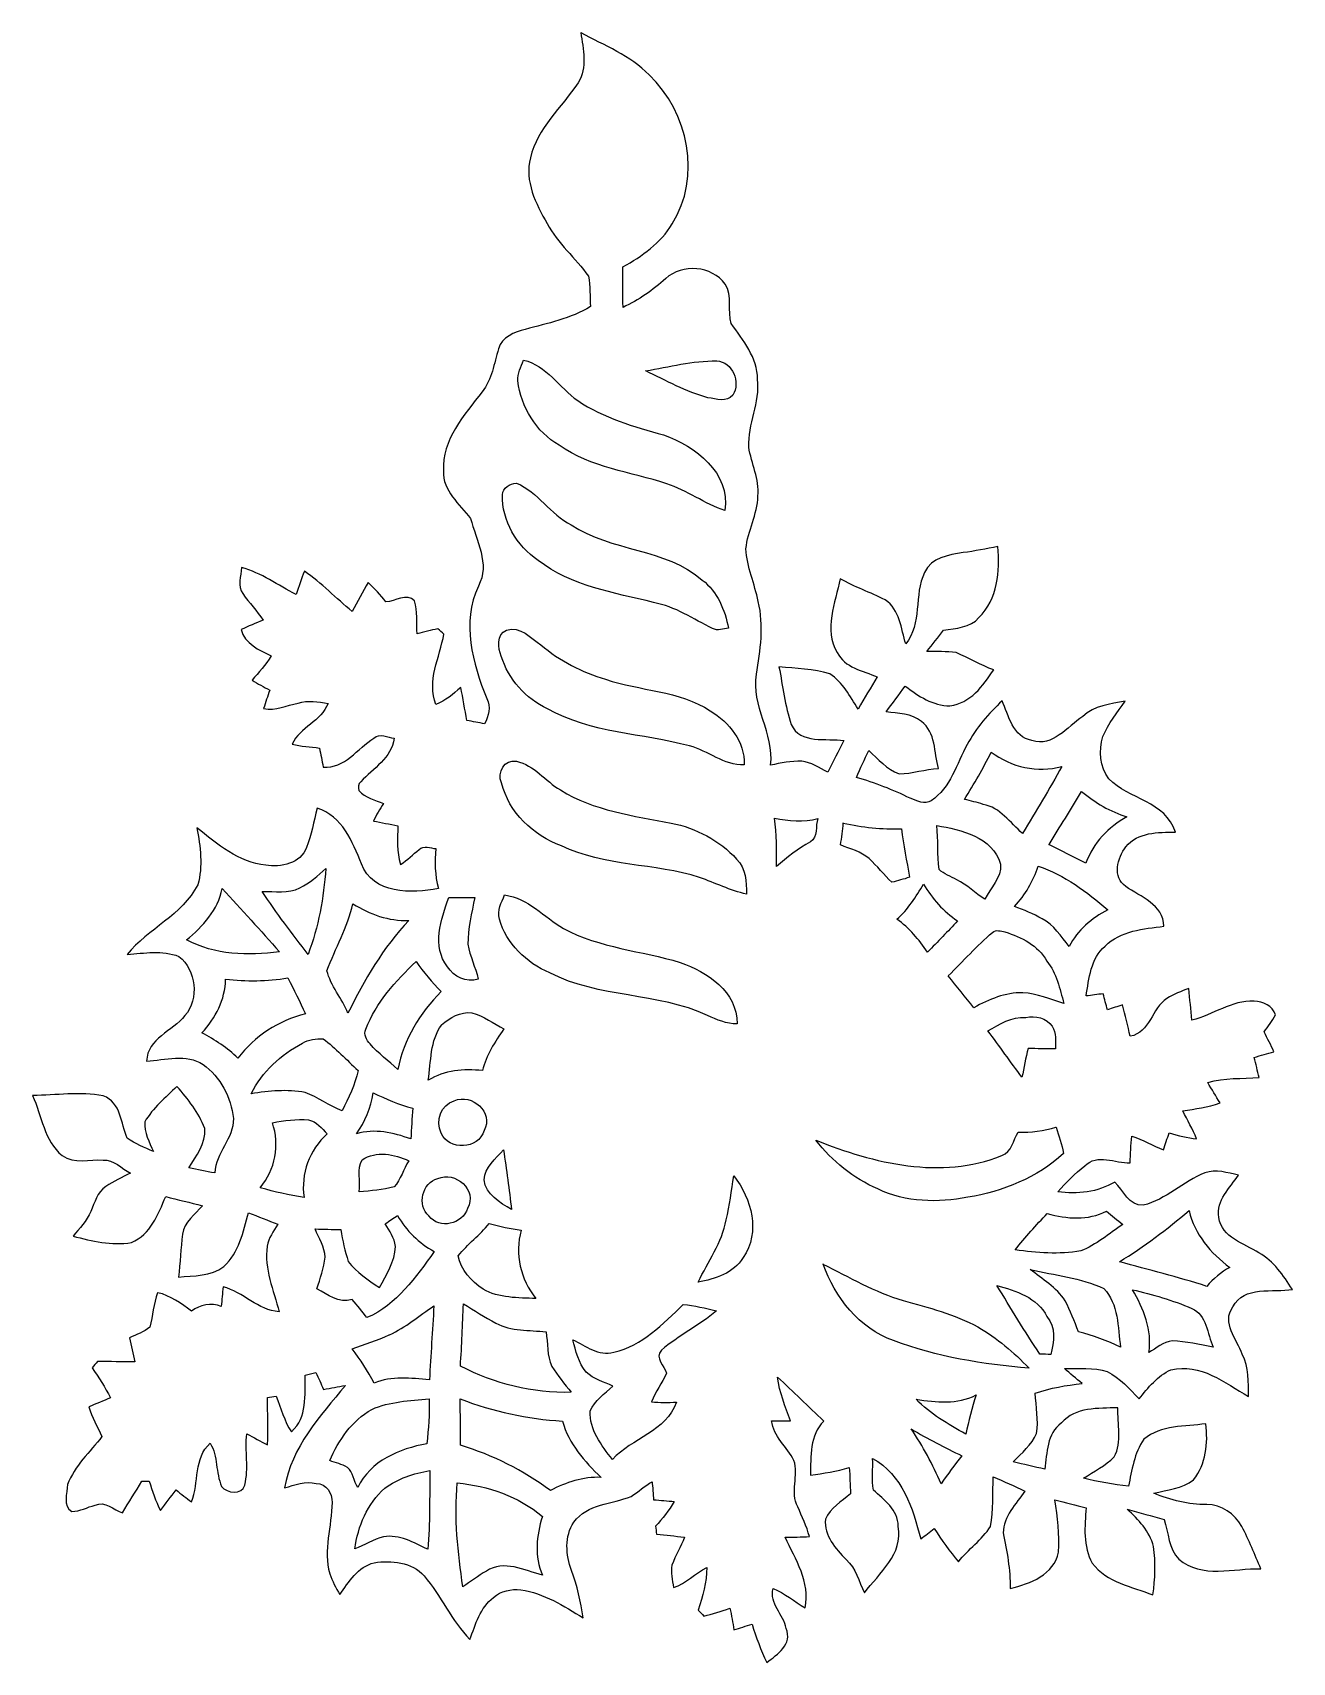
# Model space of a CAD drawing. Header units: centimetres. Extents: x -9.2 to 9.6, y -12.4 to 12.
import ezdxf

# ---------------------------------------------------------------- set-up
doc = ezdxf.new("R2010")
doc.units = ezdxf.units.CM
doc.header["$MEASUREMENT"] = 0
doc.layers.add('Camada 1', color=7, linetype='Continuous')

msp = doc.modelspace()

# ---------------------------------------------------------------- linework, layer by layer
at = {"layer": 'Camada 1', "color": 183}
for points, knots in [([(-1.012, 12.035), (-0.661, 11.843), (-0.276, 11.695), (0.009, 11.404), (0.009, 11.404), (0.593, 10.85), (0.8, 9.868), (0.352, 9.173), (0.352, 9.173), (0.183, 8.884), (-0.099, 8.689), (-0.384, 8.528), (-0.384, 8.528), (-0.385, 8.326), (-0.384, 8.124), (-0.383, 7.922), (-0.383, 7.922), (-0.149, 8.033), (0.064, 8.18), (0.256, 8.353), (0.256, 8.353), (0.504, 8.582), (0.949, 8.547), (1.146, 8.269), (1.146, 8.269), (1.266, 8.097), (1.175, 7.869), (1.238, 7.68), (1.238, 7.68), (1.412, 7.426), (1.632, 7.17), (1.631, 6.844), (1.631, 6.844), (1.673, 6.497), (1.486, 6.172), (1.5, 5.828), (1.5, 5.828), (1.537, 5.581), (1.664, 5.35), (1.637, 5.095), (1.637, 5.095), (1.629, 4.82), (1.483, 4.576), (1.457, 4.305), (1.457, 4.305), (1.471, 4.032), (1.589, 3.78), (1.642, 3.514), (1.642, 3.514), (1.728, 3.156), (1.674, 2.784), (1.615, 2.427), (1.615, 2.427), (1.534, 1.953), (1.885, 1.54), (1.827, 1.065), (1.827, 1.065), (1.98, 1.095), (2.135, 1.126), (2.292, 1.123), (2.292, 1.123), (2.435, 1.108), (2.558, 1.025), (2.682, 0.958), (2.682, 0.958), (2.763, 1.117), (2.843, 1.276), (2.924, 1.434), (2.924, 1.434), (2.668, 1.472), (2.269, 1.374), (2.134, 1.673), (2.134, 1.673), (2.042, 1.952), (2.01, 2.248), (1.952, 2.536), (1.952, 2.536), (2.208, 2.518), (2.466, 2.502), (2.714, 2.433), (2.714, 2.433), (2.906, 2.308), (3.014, 2.094), (3.135, 1.905), (3.135, 1.905), (3.231, 2.066), (3.327, 2.227), (3.423, 2.388), (3.423, 2.388), (3.207, 2.476), (2.938, 2.524), (2.822, 2.752), (2.822, 2.752), (2.613, 3.092), (2.802, 3.502), (2.866, 3.857), (2.866, 3.857), (3.084, 3.736), (3.318, 3.651), (3.541, 3.539), (3.541, 3.539), (3.764, 3.395), (3.779, 3.108), (3.849, 2.879), (3.849, 2.879), (4.097, 3.186), (3.969, 3.612), (4.13, 3.95), (4.13, 3.95), (4.234, 4.178), (4.49, 4.21), (4.708, 4.248), (4.708, 4.248), (4.882, 4.271), (5.055, 4.302), (5.227, 4.341), (5.227, 4.341), (5.263, 3.971), (5.224, 3.551), (4.945, 3.275), (4.945, 3.275), (4.814, 3.119), (4.6, 3.117), (4.416, 3.087), (4.416, 3.087), (4.333, 2.979), (4.251, 2.87), (4.166, 2.765), (4.166, 2.765), (4.312, 2.766), (4.457, 2.767), (4.603, 2.752), (4.603, 2.752), (4.79, 2.665), (4.973, 2.565), (5.166, 2.49), (5.166, 2.49), (5.008, 2.254), (4.814, 1.988), (4.512, 1.953), (4.512, 1.953), (4.257, 1.952), (4.038, 2.099), (3.842, 2.248), (3.842, 2.248), (3.747, 2.12), (3.652, 1.992), (3.557, 1.863), (3.557, 1.863), (3.734, 1.838), (3.937, 1.842), (4.083, 1.72), (4.083, 1.72), (4.303, 1.555), (4.271, 1.252), (4.341, 1.014), (4.341, 1.014), (4.141, 1.006), (3.95, 0.935), (3.749, 0.935), (3.749, 0.935), (3.568, 1.001), (3.437, 1.157), (3.296, 1.282), (3.296, 1.282), (3.233, 1.149), (3.17, 1.016), (3.112, 0.881), (3.112, 0.881), (3.388, 0.799), (3.658, 0.696), (3.916, 0.568), (3.916, 0.568), (4.013, 0.531), (4.134, 0.464), (4.232, 0.532), (4.232, 0.532), (4.524, 0.726), (4.607, 1.084), (4.771, 1.373), (4.771, 1.373), (4.898, 1.626), (5.093, 1.833), (5.293, 2.029), (5.293, 2.029), (5.387, 1.813), (5.455, 1.481), (5.737, 1.434), (5.737, 1.434), (6.053, 1.33), (6.265, 1.639), (6.499, 1.792), (6.499, 1.792), (6.669, 1.959), (6.914, 1.976), (7.135, 2.024), (7.135, 2.024), (7.015, 1.853), (6.882, 1.688), (6.8, 1.494), (6.8, 1.494), (6.741, 1.282), (6.753, 1.041), (6.89, 0.86), (6.89, 0.86), (7.189, 0.55), (7.741, 0.523), (7.886, 0.062), (7.886, 0.062), (7.63, 0.058), (7.32, 0.063), (7.146, -0.159), (7.146, -0.159), (7.018, -0.322), (6.941, -0.617), (7.143, -0.753), (7.143, -0.753), (7.367, -0.91), (7.706, -1.021), (7.715, -1.35), (7.715, -1.35), (7.408, -1.386), (7.068, -1.415), (6.835, -1.646), (6.835, -1.646), (6.619, -1.831), (6.594, -2.134), (6.55, -2.394), (6.55, -2.394), (6.635, -2.383), (6.72, -2.371), (6.805, -2.36), (6.805, -2.36), (6.826, -2.441), (6.847, -2.521), (6.871, -2.602), (6.871, -2.602), (6.946, -2.576), (7.021, -2.55), (7.097, -2.527), (7.097, -2.527), (7.137, -2.683), (7.172, -2.841), (7.211, -2.998), (7.211, -2.998), (7.512, -2.939), (7.53, -2.579), (7.759, -2.43), (7.759, -2.43), (7.862, -2.367), (7.976, -2.325), (8.087, -2.28), (8.087, -2.28), (8.103, -2.439), (8.118, -2.599), (8.134, -2.758), (8.134, -2.758), (8.45, -2.678), (8.727, -2.457), (9.064, -2.47), (9.064, -2.47), (9.195, -2.478), (9.346, -2.54), (9.383, -2.678), (9.383, -2.678), (9.339, -2.77), (9.272, -2.848), (9.216, -2.933), (9.216, -2.933), (9.265, -3.031), (9.315, -3.13), (9.362, -3.23), (9.362, -3.23), (9.263, -3.258), (9.164, -3.285), (9.066, -3.314), (9.066, -3.314), (9.091, -3.415), (9.116, -3.515), (9.141, -3.617), (9.141, -3.617), (8.884, -3.635), (8.621, -3.614), (8.372, -3.69), (8.372, -3.69), (8.43, -3.794), (8.495, -3.894), (8.555, -3.996), (8.555, -3.996), (8.376, -4.064), (8.184, -4.083), (7.997, -4.116), (7.997, -4.116), (8.067, -4.254), (8.144, -4.389), (8.205, -4.533), (8.205, -4.533), (8.065, -4.521), (7.929, -4.483), (7.794, -4.445), (7.794, -4.445), (7.764, -4.529), (7.735, -4.614), (7.707, -4.699), (7.707, -4.699), (7.549, -4.632), (7.397, -4.548), (7.234, -4.493), (7.234, -4.493), (7.22, -4.625), (7.212, -4.758), (7.209, -4.891), (7.209, -4.891), (6.986, -4.903), (6.715, -4.745), (6.531, -4.94), (6.531, -4.94), (6.382, -5.053), (6.25, -5.187), (6.126, -5.328), (6.126, -5.328), (6.423, -5.369), (6.72, -5.333), (6.982, -5.182), (6.982, -5.182), (7.104, -5.302), (7.196, -5.547), (7.403, -5.529), (7.403, -5.529), (7.748, -5.445), (8.001, -5.17), (8.328, -5.045), (8.328, -5.045), (8.494, -4.983), (8.667, -5.044), (8.832, -5.076), (8.832, -5.076), (8.703, -5.273), (8.496, -5.449), (8.536, -5.711), (8.536, -5.711), (8.582, -6.018), (8.916, -6.096), (9.137, -6.243), (9.137, -6.243), (9.362, -6.364), (9.5, -6.582), (9.638, -6.789), (9.638, -6.789), (9.355, -6.841), (8.908, -6.726), (8.748, -7.052), (8.748, -7.052), (8.572, -7.289), (8.81, -7.537), (8.885, -7.761), (8.885, -7.761), (8.995, -7.955), (8.977, -8.182), (8.98, -8.396), (8.98, -8.396), (8.628, -8.186), (8.26, -7.889), (7.82, -7.993), (7.82, -7.993), (7.62, -8.082), (7.477, -8.261), (7.344, -8.43), (7.344, -8.43), (7.201, -8.276), (7.055, -8.116), (6.866, -8.021), (6.866, -8.021), (6.66, -7.955), (6.438, -7.979), (6.224, -7.974), (6.224, -7.974), (6.311, -8.05), (6.401, -8.124), (6.49, -8.198), (6.49, -8.198), (6.253, -8.229), (6.013, -8.262), (5.788, -8.346), (5.788, -8.346), (5.799, -8.545), (5.842, -8.749), (5.806, -8.947), (5.806, -8.947), (5.736, -9.119), (5.584, -9.241), (5.459, -9.372), (5.459, -9.372), (5.615, -9.411), (5.772, -9.446), (5.93, -9.482), (5.93, -9.482), (5.967, -9.24), (5.959, -8.95), (6.18, -8.79), (6.18, -8.79), (6.391, -8.547), (6.732, -8.574), (7.023, -8.562), (7.023, -8.562), (7.021, -8.803), (7.088, -9.071), (6.972, -9.299), (6.972, -9.299), (6.837, -9.429), (6.668, -9.517), (6.51, -9.617), (6.51, -9.617), (6.73, -9.676), (6.956, -9.709), (7.182, -9.739), (7.182, -9.739), (7.238, -9.5), (7.268, -9.239), (7.413, -9.035), (7.413, -9.035), (7.668, -8.816), (8.031, -8.846), (8.343, -8.803), (8.343, -8.803), (8.377, -9.09), (8.345, -9.407), (8.159, -9.64), (8.159, -9.64), (7.988, -9.773), (7.765, -9.793), (7.562, -9.844), (7.562, -9.844), (7.815, -9.944), (8.082, -10.017), (8.356, -10.011), (8.356, -10.011), (8.574, -10.014), (8.778, -10.149), (8.879, -10.341), (8.879, -10.341), (8.992, -10.543), (9.072, -10.762), (9.168, -10.973), (9.168, -10.973), (8.76, -10.965), (8.282, -11.125), (7.937, -10.83), (7.937, -10.83), (7.783, -10.676), (7.784, -10.435), (7.719, -10.236), (7.719, -10.236), (7.533, -10.186), (7.35, -10.133), (7.165, -10.081), (7.165, -10.081), (7.333, -10.237), (7.5, -10.412), (7.56, -10.641), (7.56, -10.641), (7.594, -10.881), (7.583, -11.126), (7.551, -11.366), (7.551, -11.366), (7.234, -11.242), (6.857, -11.18), (6.643, -10.89), (6.643, -10.89), (6.499, -10.64), (6.531, -10.336), (6.549, -10.06), (6.549, -10.06), (6.394, -10.02), (6.239, -9.98), (6.084, -9.941), (6.084, -9.941), (6.121, -10.2), (6.15, -10.462), (6.137, -10.725), (6.137, -10.725), (6.073, -11.063), (5.712, -11.199), (5.415, -11.27), (5.415, -11.27), (5.413, -10.988), (5.367, -10.712), (5.309, -10.437), (5.309, -10.437), (5.308, -10.192), (5.503, -10), (5.634, -9.811), (5.634, -9.811), (5.476, -9.738), (5.319, -9.666), (5.16, -9.596), (5.16, -9.596), (5.145, -9.843), (5.17, -10.097), (5.117, -10.34), (5.117, -10.34), (4.992, -10.544), (4.783, -10.68), (4.639, -10.871), (4.639, -10.871), (4.511, -10.71), (4.385, -10.547), (4.277, -10.372), (4.277, -10.372), (4.209, -10.423), (4.142, -10.475), (4.074, -10.527), (4.074, -10.527), (3.959, -10.071), (3.793, -9.561), (3.354, -9.32), (3.354, -9.32), (3.363, -9.476), (3.333, -9.639), (3.365, -9.795), (3.365, -9.795), (3.526, -9.947), (3.739, -10.085), (3.736, -10.34), (3.736, -10.34), (3.816, -10.749), (3.452, -11.043), (3.231, -11.334), (3.231, -11.334), (3.149, -11.163), (3.103, -10.968), (2.958, -10.836), (2.958, -10.836), (2.799, -10.672), (2.623, -10.48), (2.646, -10.233), (2.646, -10.233), (2.716, -10.063), (2.892, -9.967), (3.025, -9.851), (3.025, -9.851), (3.018, -9.719), (3.012, -9.588), (3.005, -9.457), (3.005, -9.457), (2.815, -9.514), (2.62, -9.546), (2.424, -9.573), (2.424, -9.573), (2.427, -9.288), (2.41, -8.979), (2.622, -8.761), (2.622, -8.761), (2.389, -8.544), (2.166, -8.318), (1.93, -8.104), (1.93, -8.104), (1.954, -8.333), (2.049, -8.543), (2.124, -8.757), (2.124, -8.757), (2.029, -8.759), (1.935, -8.757), (1.84, -8.757), (1.84, -8.757), (1.869, -8.994), (2.074, -9.147), (2.175, -9.351), (2.175, -9.351), (2.253, -9.574), (2.115, -9.831), (2.233, -10.046), (2.233, -10.046), (2.297, -10.193), (2.366, -10.338), (2.408, -10.493), (2.408, -10.493), (2.286, -10.499), (2.164, -10.499), (2.043, -10.503), (2.043, -10.503), (2.203, -10.835), (2.42, -11.171), (2.345, -11.56), (2.345, -11.56), (2.181, -11.469), (2.039, -11.339), (1.863, -11.271), (1.863, -11.271), (1.807, -11.493), (2.02, -11.662), (2.061, -11.868), (2.061, -11.868), (2.153, -12.103), (1.933, -12.259), (1.77, -12.377), (1.77, -12.377), (1.674, -12.196), (1.614, -11.999), (1.548, -11.806), (1.548, -11.806), (1.457, -11.832), (1.367, -11.861), (1.276, -11.89), (1.276, -11.89), (1.26, -11.781), (1.242, -11.673), (1.215, -11.567), (1.215, -11.567), (1.087, -11.611), (0.957, -11.651), (0.826, -11.683), (0.826, -11.683), (0.798, -11.653), (0.771, -11.623), (0.743, -11.593), (0.743, -11.593), (0.81, -11.386), (0.871, -11.175), (0.871, -10.955), (0.871, -10.955), (0.696, -11.041), (0.564, -11.196), (0.372, -11.254), (0.372, -11.254), (0.359, -11.144), (0.329, -11.028), (0.35, -10.918), (0.35, -10.918), (0.404, -10.775), (0.485, -10.645), (0.537, -10.501), (0.537, -10.501), (0.397, -10.485), (0.258, -10.47), (0.119, -10.455), (0.119, -10.455), (0.114, -10.416), (0.108, -10.377), (0.103, -10.338), (0.103, -10.338), (0.204, -10.22), (0.308, -10.103), (0.384, -9.967), (0.384, -9.967), (0.281, -9.957), (0.178, -9.948), (0.075, -9.94), (0.075, -9.94), (0.07, -9.872), (0.059, -9.737), (0.053, -9.67), (0.053, -9.67), (-0.061, -9.729), (-0.152, -9.822), (-0.26, -9.89), (-0.26, -9.89), (-0.549, -10.005), (-0.919, -10), (-1.117, -10.276), (-1.117, -10.276), (-1.264, -10.485), (-1.238, -10.771), (-1.153, -10.999), (-1.153, -10.999), (-1.07, -11.229), (-1.014, -11.466), (-0.978, -11.708), (-0.978, -11.708), (-1.273, -11.535), (-1.565, -11.336), (-1.912, -11.292), (-1.912, -11.292), (-2.056, -11.272), (-2.21, -11.305), (-2.32, -11.404), (-2.32, -11.404), (-2.522, -11.555), (-2.592, -11.808), (-2.675, -12.035), (-2.675, -12.035), (-2.951, -11.752), (-3.102, -11.377), (-3.362, -11.082), (-3.362, -11.082), (-3.542, -10.872), (-3.854, -10.847), (-4.108, -10.883), (-4.108, -10.883), (-4.347, -10.943), (-4.493, -11.173), (-4.625, -11.362), (-4.625, -11.362), (-4.678, -11.259), (-4.737, -11.159), (-4.773, -11.049), (-4.773, -11.049), (-4.878, -10.696), (-4.743, -10.336), (-4.738, -9.98), (-4.738, -9.98), (-4.737, -9.846), (-4.821, -9.693), (-4.978, -9.699), (-4.978, -9.699), (-5.14, -9.653), (-5.298, -9.721), (-5.451, -9.763), (-5.451, -9.763), (-5.344, -9.153), (-4.922, -8.687), (-4.54, -8.229), (-4.54, -8.229), (-4.649, -8.248), (-4.757, -8.269), (-4.866, -8.288), (-4.866, -8.288), (-4.904, -8.203), (-4.943, -8.118), (-4.982, -8.033), (-4.982, -8.033), (-5.035, -8.046), (-5.088, -8.061), (-5.141, -8.075), (-5.141, -8.075), (-5.15, -8.371), (-5.101, -8.703), (-5.348, -8.923), (-5.348, -8.923), (-5.458, -8.761), (-5.499, -8.565), (-5.578, -8.388), (-5.578, -8.388), (-5.621, -8.394), (-5.663, -8.4), (-5.706, -8.407), (-5.706, -8.407), (-5.706, -8.643), (-5.69, -8.881), (-5.706, -9.117), (-5.706, -9.117), (-5.811, -9.065), (-5.912, -9.007), (-6.016, -8.954), (-6.016, -8.954), (-6.044, -9.207), (-5.982, -9.472), (-6.047, -9.721), (-6.047, -9.721), (-6.087, -9.877), (-6.315, -9.842), (-6.393, -9.74), (-6.393, -9.74), (-6.483, -9.534), (-6.446, -9.291), (-6.562, -9.093), (-6.562, -9.093), (-6.814, -9.311), (-6.725, -9.686), (-6.843, -9.971), (-6.843, -9.971), (-6.922, -9.915), (-6.997, -9.855), (-7.072, -9.794), (-7.072, -9.794), (-7.153, -9.895), (-7.23, -9.998), (-7.309, -10.101), (-7.309, -10.101), (-7.383, -9.961), (-7.425, -9.809), (-7.479, -9.661), (-7.479, -9.661), (-7.506, -9.661), (-7.559, -9.663), (-7.586, -9.663), (-7.586, -9.663), (-7.684, -9.82), (-7.78, -9.978), (-7.878, -10.136), (-7.878, -10.136), (-8.012, -10.093), (-8.139, -9.951), (-8.287, -10.021), (-8.287, -10.021), (-8.402, -10.053), (-8.514, -10.112), (-8.636, -10.116), (-8.636, -10.116), (-8.778, -10.034), (-8.701, -9.84), (-8.7, -9.713), (-8.7, -9.713), (-8.591, -9.433), (-8.363, -9.225), (-8.184, -8.992), (-8.184, -8.992), (-8.254, -8.847), (-8.329, -8.703), (-8.381, -8.55), (-8.381, -8.55), (-8.273, -8.504), (-8.164, -8.459), (-8.056, -8.412), (-8.056, -8.412), (-8.137, -8.256), (-8.231, -8.108), (-8.332, -7.964), (-8.332, -7.964), (-8.306, -7.932), (-8.279, -7.9), (-8.253, -7.868), (-8.253, -7.868), (-8.067, -7.871), (-7.88, -7.876), (-7.693, -7.874), (-7.693, -7.874), (-7.717, -7.753), (-7.745, -7.634), (-7.77, -7.513), (-7.77, -7.513), (-7.668, -7.463), (-7.556, -7.428), (-7.465, -7.357), (-7.465, -7.357), (-7.424, -7.185), (-7.412, -7.006), (-7.351, -6.839), (-7.351, -6.839), (-7.157, -6.881), (-6.998, -6.998), (-6.843, -7.116), (-6.843, -7.116), (-6.713, -7.014), (-6.554, -6.989), (-6.398, -7.044), (-6.398, -7.044), (-6.39, -6.946), (-6.38, -6.848), (-6.369, -6.751), (-6.369, -6.751), (-6.07, -6.83), (-5.848, -7.101), (-5.533, -7.125), (-5.533, -7.125), (-5.609, -6.801), (-5.764, -6.482), (-5.709, -6.141), (-5.709, -6.141), (-5.69, -6.019), (-5.617, -5.916), (-5.553, -5.814), (-5.553, -5.814), (-5.699, -5.756), (-5.844, -5.699), (-5.989, -5.641), (-5.989, -5.641), (-6.068, -5.923), (-6.131, -6.242), (-6.36, -6.445), (-6.36, -6.445), (-6.554, -6.595), (-6.809, -6.582), (-7.039, -6.606), (-7.039, -6.606), (-7.013, -6.391), (-7.003, -6.174), (-6.978, -5.96), (-6.978, -5.96), (-6.954, -5.777), (-6.789, -5.666), (-6.679, -5.536), (-6.679, -5.536), (-6.863, -5.491), (-7.046, -5.445), (-7.23, -5.399), (-7.23, -5.399), (-7.34, -5.665), (-7.457, -5.966), (-7.743, -6.088), (-7.743, -6.088), (-8.04, -6.138), (-8.331, -6.063), (-8.617, -5.993), (-8.617, -5.993), (-8.521, -5.874), (-8.41, -5.764), (-8.352, -5.62), (-8.352, -5.62), (-8.289, -5.49), (-8.256, -5.33), (-8.128, -5.246), (-8.128, -5.246), (-8.01, -5.169), (-7.882, -5.109), (-7.757, -5.046), (-7.757, -5.046), (-7.89, -4.98), (-8.007, -4.843), (-8.167, -4.851), (-8.167, -4.851), (-8.367, -4.835), (-8.603, -4.918), (-8.779, -4.784), (-8.779, -4.784), (-9.051, -4.565), (-9.086, -4.187), (-9.222, -3.885), (-9.222, -3.885), (-8.871, -3.884), (-8.513, -3.821), (-8.165, -3.89), (-8.165, -3.89), (-7.897, -3.991), (-7.9, -4.302), (-7.807, -4.526), (-7.807, -4.526), (-7.685, -4.608), (-7.547, -4.665), (-7.413, -4.726), (-7.413, -4.726), (-7.476, -4.583), (-7.551, -4.44), (-7.544, -4.278), (-7.544, -4.278), (-7.419, -4.072), (-7.234, -3.914), (-7.061, -3.749), (-7.061, -3.749), (-6.898, -3.942), (-6.73, -4.137), (-6.646, -4.38), (-6.646, -4.38), (-6.623, -4.605), (-6.777, -4.785), (-6.881, -4.969), (-6.881, -4.969), (-6.753, -4.998), (-6.625, -5.023), (-6.495, -5.044), (-6.495, -5.044), (-6.478, -4.745), (-6.215, -4.531), (-6.216, -4.23), (-6.216, -4.23), (-6.251, -3.913), (-6.41, -3.605), (-6.671, -3.418), (-6.671, -3.418), (-6.921, -3.254), (-7.239, -3.353), (-7.516, -3.37), (-7.516, -3.37), (-7.501, -3.025), (-7.127, -2.926), (-6.943, -2.688), (-6.943, -2.688), (-6.726, -2.437), (-6.769, -2.005), (-7.032, -1.801), (-7.032, -1.801), (-7.284, -1.705), (-7.548, -1.752), (-7.806, -1.772), (-7.806, -1.772), (-7.49, -1.385), (-6.984, -1.182), (-6.749, -0.728), (-6.749, -0.728), (-6.671, -0.452), (-6.708, -0.155), (-6.764, 0.123), (-6.764, 0.123), (-6.454, -0.113), (-6.139, -0.397), (-5.732, -0.432), (-5.732, -0.432), (-5.51, -0.476), (-5.205, -0.406), (-5.121, -0.171), (-5.121, -0.171), (-5.046, 0.019), (-5.015, 0.223), (-4.963, 0.42), (-4.963, 0.42), (-4.583, 0.301), (-4.435, -0.082), (-4.297, -0.416), (-4.297, -0.416), (-4.133, -0.866), (-3.539, -0.867), (-3.148, -0.783), (-3.148, -0.783), (-3.201, -0.588), (-3.203, -0.386), (-3.184, -0.186), (-3.184, -0.186), (-3.267, -0.18), (-3.365, -0.132), (-3.435, -0.198), (-3.435, -0.198), (-3.526, -0.275), (-3.611, -0.359), (-3.713, -0.422), (-3.713, -0.422), (-3.776, -0.235), (-3.754, -0.037), (-3.755, 0.157), (-3.755, 0.157), (-3.877, 0.18), (-3.998, 0.202), (-4.119, 0.227), (-4.119, 0.227), (-4.076, 0.319), (-4.026, 0.406), (-3.968, 0.489), (-3.968, 0.489), (-4.095, 0.542), (-4.243, 0.575), (-4.337, 0.684), (-4.337, 0.684), (-4.347, 0.73), (-4.352, 0.784), (-4.309, 0.815), (-4.309, 0.815), (-4.123, 1.015), (-3.849, 1.168), (-3.809, 1.466), (-3.809, 1.466), (-3.908, 1.486), (-4.025, 1.544), (-4.115, 1.469), (-4.115, 1.469), (-4.358, 1.317), (-4.55, 1.006), (-4.871, 1.036), (-4.871, 1.036), (-4.89, 1.131), (-4.909, 1.227), (-4.928, 1.321), (-4.928, 1.321), (-5.065, 1.335), (-5.202, 1.348), (-5.336, 1.377), (-5.336, 1.377), (-5.224, 1.639), (-4.898, 1.718), (-4.799, 1.989), (-4.799, 1.989), (-4.946, 2.018), (-5.102, 2.037), (-5.248, 1.995), (-5.248, 1.995), (-5.418, 1.96), (-5.587, 1.874), (-5.764, 1.913), (-5.764, 1.913), (-5.734, 2.005), (-5.703, 2.096), (-5.673, 2.188), (-5.673, 2.188), (-5.762, 2.236), (-5.85, 2.284), (-5.937, 2.335), (-5.937, 2.335), (-5.839, 2.455), (-5.731, 2.567), (-5.651, 2.7), (-5.651, 2.7), (-5.831, 2.791), (-6.045, 2.879), (-6.102, 3.095), (-6.102, 3.095), (-5.992, 3.144), (-5.881, 3.19), (-5.77, 3.236), (-5.77, 3.236), (-5.862, 3.376), (-5.979, 3.496), (-6.075, 3.633), (-6.075, 3.633), (-6.162, 3.746), (-6.102, 3.896), (-6.095, 4.025), (-6.095, 4.025), (-5.798, 3.945), (-5.549, 3.757), (-5.278, 3.621), (-5.278, 3.621), (-5.237, 3.738), (-5.198, 3.855), (-5.154, 3.97), (-5.154, 3.97), (-4.895, 3.794), (-4.68, 3.563), (-4.437, 3.366), (-4.437, 3.366), (-4.351, 3.507), (-4.286, 3.661), (-4.198, 3.801), (-4.198, 3.801), (-4.101, 3.712), (-4.017, 3.612), (-3.932, 3.511), (-3.932, 3.511), (-3.798, 3.516), (-3.623, 3.642), (-3.503, 3.527), (-3.503, 3.527), (-3.456, 3.368), (-3.479, 3.195), (-3.466, 3.031), (-3.466, 3.031), (-3.362, 3.056), (-3.259, 3.083), (-3.155, 3.108), (-3.155, 3.108), (-3.125, 3.08), (-3.095, 3.053), (-3.064, 3.025), (-3.064, 3.025), (-3.128, 2.679), (-3.321, 2.324), (-3.185, 1.973), (-3.185, 1.973), (-3.042, 2.03), (-2.926, 2.129), (-2.813, 2.229), (-2.813, 2.229), (-2.779, 2.065), (-2.752, 1.898), (-2.72, 1.733), (-2.72, 1.733), (-2.632, 1.717), (-2.544, 1.701), (-2.455, 1.684), (-2.455, 1.684), (-2.396, 1.802), (-2.359, 1.937), (-2.423, 2.061), (-2.423, 2.061), (-2.636, 2.592), (-2.803, 3.199), (-2.549, 3.746), (-2.549, 3.746), (-2.368, 4.076), (-2.583, 4.437), (-2.665, 4.76), (-2.665, 4.76), (-2.826, 4.972), (-3.09, 5.175), (-3.07, 5.471), (-3.07, 5.471), (-3.1, 5.939), (-2.758, 6.311), (-2.492, 6.656), (-2.492, 6.656), (-2.343, 6.842), (-2.316, 7.082), (-2.246, 7.301), (-2.246, 7.301), (-2.199, 7.481), (-2.005, 7.548), (-1.847, 7.592), (-1.847, 7.592), (-1.513, 7.682), (-1.168, 7.755), (-0.868, 7.933), (-0.868, 7.933), (-0.885, 8.084), (-0.866, 8.24), (-0.902, 8.389), (-0.902, 8.389), (-1.092, 8.663), (-1.36, 8.878), (-1.518, 9.177), (-1.518, 9.177), (-1.688, 9.471), (-1.862, 9.814), (-1.77, 10.164), (-1.77, 10.164), (-1.663, 10.61), (-1.302, 10.919), (-1.055, 11.285), (-1.055, 11.285), (-0.914, 11.517), (-0.979, 11.789), (-1.017, 12.038), (-1.017, 12.038), (-1.017, 12.038), (-1.012, 12.035), (-1.012, 12.035)], [0, 0, 0, 0, 0.003344, 0.003344, 0.003344, 0.003344, 0.006689, 0.006689, 0.006689, 0.006689, 0.010033, 0.010033, 0.010033, 0.010033, 0.013378, 0.013378, 0.013378, 0.013378, 0.016722, 0.016722, 0.016722, 0.016722, 0.020067, 0.020067, 0.020067, 0.020067, 0.023411, 0.023411, 0.023411, 0.023411, 0.026756, 0.026756, 0.026756, 0.026756, 0.0301, 0.0301, 0.0301, 0.0301, 0.033445, 0.033445, 0.033445, 0.033445, 0.036789, 0.036789, 0.036789, 0.036789, 0.040134, 0.040134, 0.040134, 0.040134, 0.043478, 0.043478, 0.043478, 0.043478, 0.046823, 0.046823, 0.046823, 0.046823, 0.050167, 0.050167, 0.050167, 0.050167, 0.053512, 0.053512, 0.053512, 0.053512, 0.056856, 0.056856, 0.056856, 0.056856, 0.060201, 0.060201, 0.060201, 0.060201, 0.063545, 0.063545, 0.063545, 0.063545, 0.06689, 0.06689, 0.06689, 0.06689, 0.070234, 0.070234, 0.070234, 0.070234, 0.073579, 0.073579, 0.073579, 0.073579, 0.076923, 0.076923, 0.076923, 0.076923, 0.080268, 0.080268, 0.080268, 0.080268, 0.083612, 0.083612, 0.083612, 0.083612, 0.086957, 0.086957, 0.086957, 0.086957, 0.090301, 0.090301, 0.090301, 0.090301, 0.093645, 0.093645, 0.093645, 0.093645, 0.09699, 0.09699, 0.09699, 0.09699, 0.100334, 0.100334, 0.100334, 0.100334, 0.103679, 0.103679, 0.103679, 0.103679, 0.107023, 0.107023, 0.107023, 0.107023, 0.110368, 0.110368, 0.110368, 0.110368, 0.113712, 0.113712, 0.113712, 0.113712, 0.117057, 0.117057, 0.117057, 0.117057, 0.120401, 0.120401, 0.120401, 0.120401, 0.123746, 0.123746, 0.123746, 0.123746, 0.12709, 0.12709, 0.12709, 0.12709, 0.130435, 0.130435, 0.130435, 0.130435, 0.133779, 0.133779, 0.133779, 0.133779, 0.137124, 0.137124, 0.137124, 0.137124, 0.140468, 0.140468, 0.140468, 0.140468, 0.143813, 0.143813, 0.143813, 0.143813, 0.147157, 0.147157, 0.147157, 0.147157, 0.150502, 0.150502, 0.150502, 0.150502, 0.153846, 0.153846, 0.153846, 0.153846, 0.157191, 0.157191, 0.157191, 0.157191, 0.160535, 0.160535, 0.160535, 0.160535, 0.16388, 0.16388, 0.16388, 0.16388, 0.167224, 0.167224, 0.167224, 0.167224, 0.170569, 0.170569, 0.170569, 0.170569, 0.173913, 0.173913, 0.173913, 0.173913, 0.177258, 0.177258, 0.177258, 0.177258, 0.180602, 0.180602, 0.180602, 0.180602, 0.183946, 0.183946, 0.183946, 0.183946, 0.187291, 0.187291, 0.187291, 0.187291, 0.190635, 0.190635, 0.190635, 0.190635, 0.19398, 0.19398, 0.19398, 0.19398, 0.197324, 0.197324, 0.197324, 0.197324, 0.200669, 0.200669, 0.200669, 0.200669, 0.204013, 0.204013, 0.204013, 0.204013, 0.207358, 0.207358, 0.207358, 0.207358, 0.210702, 0.210702, 0.210702, 0.210702, 0.214047, 0.214047, 0.214047, 0.214047, 0.217391, 0.217391, 0.217391, 0.217391, 0.220736, 0.220736, 0.220736, 0.220736, 0.22408, 0.22408, 0.22408, 0.22408, 0.227425, 0.227425, 0.227425, 0.227425, 0.230769, 0.230769, 0.230769, 0.230769, 0.234114, 0.234114, 0.234114, 0.234114, 0.237458, 0.237458, 0.237458, 0.237458, 0.240803, 0.240803, 0.240803, 0.240803, 0.244147, 0.244147, 0.244147, 0.244147, 0.247492, 0.247492, 0.247492, 0.247492, 0.250836, 0.250836, 0.250836, 0.250836, 0.254181, 0.254181, 0.254181, 0.254181, 0.257525, 0.257525, 0.257525, 0.257525, 0.26087, 0.26087, 0.26087, 0.26087, 0.264214, 0.264214, 0.264214, 0.264214, 0.267559, 0.267559, 0.267559, 0.267559, 0.270903, 0.270903, 0.270903, 0.270903, 0.274247, 0.274247, 0.274247, 0.274247, 0.277592, 0.277592, 0.277592, 0.277592, 0.280936, 0.280936, 0.280936, 0.280936, 0.284281, 0.284281, 0.284281, 0.284281, 0.287625, 0.287625, 0.287625, 0.287625, 0.29097, 0.29097, 0.29097, 0.29097, 0.294314, 0.294314, 0.294314, 0.294314, 0.297659, 0.297659, 0.297659, 0.297659, 0.301003, 0.301003, 0.301003, 0.301003, 0.304348, 0.304348, 0.304348, 0.304348, 0.307692, 0.307692, 0.307692, 0.307692, 0.311037, 0.311037, 0.311037, 0.311037, 0.314381, 0.314381, 0.314381, 0.314381, 0.317726, 0.317726, 0.317726, 0.317726, 0.32107, 0.32107, 0.32107, 0.32107, 0.324415, 0.324415, 0.324415, 0.324415, 0.327759, 0.327759, 0.327759, 0.327759, 0.331104, 0.331104, 0.331104, 0.331104, 0.334448, 0.334448, 0.334448, 0.334448, 0.337793, 0.337793, 0.337793, 0.337793, 0.341137, 0.341137, 0.341137, 0.341137, 0.344482, 0.344482, 0.344482, 0.344482, 0.347826, 0.347826, 0.347826, 0.347826, 0.351171, 0.351171, 0.351171, 0.351171, 0.354515, 0.354515, 0.354515, 0.354515, 0.35786, 0.35786, 0.35786, 0.35786, 0.361204, 0.361204, 0.361204, 0.361204, 0.364548, 0.364548, 0.364548, 0.364548, 0.367893, 0.367893, 0.367893, 0.367893, 0.371237, 0.371237, 0.371237, 0.371237, 0.374582, 0.374582, 0.374582, 0.374582, 0.377926, 0.377926, 0.377926, 0.377926, 0.381271, 0.381271, 0.381271, 0.381271, 0.384615, 0.384615, 0.384615, 0.384615, 0.38796, 0.38796, 0.38796, 0.38796, 0.391304, 0.391304, 0.391304, 0.391304, 0.394649, 0.394649, 0.394649, 0.394649, 0.397993, 0.397993, 0.397993, 0.397993, 0.401338, 0.401338, 0.401338, 0.401338, 0.404682, 0.404682, 0.404682, 0.404682, 0.408027, 0.408027, 0.408027, 0.408027, 0.411371, 0.411371, 0.411371, 0.411371, 0.414716, 0.414716, 0.414716, 0.414716, 0.41806, 0.41806, 0.41806, 0.41806, 0.421405, 0.421405, 0.421405, 0.421405, 0.424749, 0.424749, 0.424749, 0.424749, 0.428094, 0.428094, 0.428094, 0.428094, 0.431438, 0.431438, 0.431438, 0.431438, 0.434783, 0.434783, 0.434783, 0.434783, 0.438127, 0.438127, 0.438127, 0.438127, 0.441472, 0.441472, 0.441472, 0.441472, 0.444816, 0.444816, 0.444816, 0.444816, 0.448161, 0.448161, 0.448161, 0.448161, 0.451505, 0.451505, 0.451505, 0.451505, 0.454849, 0.454849, 0.454849, 0.454849, 0.458194, 0.458194, 0.458194, 0.458194, 0.461538, 0.461538, 0.461538, 0.461538, 0.464883, 0.464883, 0.464883, 0.464883, 0.468227, 0.468227, 0.468227, 0.468227, 0.471572, 0.471572, 0.471572, 0.471572, 0.474916, 0.474916, 0.474916, 0.474916, 0.478261, 0.478261, 0.478261, 0.478261, 0.481605, 0.481605, 0.481605, 0.481605, 0.48495, 0.48495, 0.48495, 0.48495, 0.488294, 0.488294, 0.488294, 0.488294, 0.491639, 0.491639, 0.491639, 0.491639, 0.494983, 0.494983, 0.494983, 0.494983, 0.498328, 0.498328, 0.498328, 0.498328, 0.501672, 0.501672, 0.501672, 0.501672, 0.505017, 0.505017, 0.505017, 0.505017, 0.508361, 0.508361, 0.508361, 0.508361, 0.511706, 0.511706, 0.511706, 0.511706, 0.51505, 0.51505, 0.51505, 0.51505, 0.518395, 0.518395, 0.518395, 0.518395, 0.521739, 0.521739, 0.521739, 0.521739, 0.525084, 0.525084, 0.525084, 0.525084, 0.528428, 0.528428, 0.528428, 0.528428, 0.531773, 0.531773, 0.531773, 0.531773, 0.535117, 0.535117, 0.535117, 0.535117, 0.538462, 0.538462, 0.538462, 0.538462, 0.541806, 0.541806, 0.541806, 0.541806, 0.545151, 0.545151, 0.545151, 0.545151, 0.548495, 0.548495, 0.548495, 0.548495, 0.551839, 0.551839, 0.551839, 0.551839, 0.555184, 0.555184, 0.555184, 0.555184, 0.558528, 0.558528, 0.558528, 0.558528, 0.561873, 0.561873, 0.561873, 0.561873, 0.565217, 0.565217, 0.565217, 0.565217, 0.568562, 0.568562, 0.568562, 0.568562, 0.571906, 0.571906, 0.571906, 0.571906, 0.575251, 0.575251, 0.575251, 0.575251, 0.578595, 0.578595, 0.578595, 0.578595, 0.58194, 0.58194, 0.58194, 0.58194, 0.585284, 0.585284, 0.585284, 0.585284, 0.588629, 0.588629, 0.588629, 0.588629, 0.591973, 0.591973, 0.591973, 0.591973, 0.595318, 0.595318, 0.595318, 0.595318, 0.598662, 0.598662, 0.598662, 0.598662, 0.602007, 0.602007, 0.602007, 0.602007, 0.605351, 0.605351, 0.605351, 0.605351, 0.608696, 0.608696, 0.608696, 0.608696, 0.61204, 0.61204, 0.61204, 0.61204, 0.615385, 0.615385, 0.615385, 0.615385, 0.618729, 0.618729, 0.618729, 0.618729, 0.622074, 0.622074, 0.622074, 0.622074, 0.625418, 0.625418, 0.625418, 0.625418, 0.628763, 0.628763, 0.628763, 0.628763, 0.632107, 0.632107, 0.632107, 0.632107, 0.635452, 0.635452, 0.635452, 0.635452, 0.638796, 0.638796, 0.638796, 0.638796, 0.64214, 0.64214, 0.64214, 0.64214, 0.645485, 0.645485, 0.645485, 0.645485, 0.648829, 0.648829, 0.648829, 0.648829, 0.652174, 0.652174, 0.652174, 0.652174, 0.655518, 0.655518, 0.655518, 0.655518, 0.658863, 0.658863, 0.658863, 0.658863, 0.662207, 0.662207, 0.662207, 0.662207, 0.665552, 0.665552, 0.665552, 0.665552, 0.668896, 0.668896, 0.668896, 0.668896, 0.672241, 0.672241, 0.672241, 0.672241, 0.675585, 0.675585, 0.675585, 0.675585, 0.67893, 0.67893, 0.67893, 0.67893, 0.682274, 0.682274, 0.682274, 0.682274, 0.685619, 0.685619, 0.685619, 0.685619, 0.688963, 0.688963, 0.688963, 0.688963, 0.692308, 0.692308, 0.692308, 0.692308, 0.695652, 0.695652, 0.695652, 0.695652, 0.698997, 0.698997, 0.698997, 0.698997, 0.702341, 0.702341, 0.702341, 0.702341, 0.705686, 0.705686, 0.705686, 0.705686, 0.70903, 0.70903, 0.70903, 0.70903, 0.712375, 0.712375, 0.712375, 0.712375, 0.715719, 0.715719, 0.715719, 0.715719, 0.719064, 0.719064, 0.719064, 0.719064, 0.722408, 0.722408, 0.722408, 0.722408, 0.725753, 0.725753, 0.725753, 0.725753, 0.729097, 0.729097, 0.729097, 0.729097, 0.732441, 0.732441, 0.732441, 0.732441, 0.735786, 0.735786, 0.735786, 0.735786, 0.73913, 0.73913, 0.73913, 0.73913, 0.742475, 0.742475, 0.742475, 0.742475, 0.745819, 0.745819, 0.745819, 0.745819, 0.749164, 0.749164, 0.749164, 0.749164, 0.752508, 0.752508, 0.752508, 0.752508, 0.755853, 0.755853, 0.755853, 0.755853, 0.759197, 0.759197, 0.759197, 0.759197, 0.762542, 0.762542, 0.762542, 0.762542, 0.765886, 0.765886, 0.765886, 0.765886, 0.769231, 0.769231, 0.769231, 0.769231, 0.772575, 0.772575, 0.772575, 0.772575, 0.77592, 0.77592, 0.77592, 0.77592, 0.779264, 0.779264, 0.779264, 0.779264, 0.782609, 0.782609, 0.782609, 0.782609, 0.785953, 0.785953, 0.785953, 0.785953, 0.789298, 0.789298, 0.789298, 0.789298, 0.792642, 0.792642, 0.792642, 0.792642, 0.795987, 0.795987, 0.795987, 0.795987, 0.799331, 0.799331, 0.799331, 0.799331, 0.802676, 0.802676, 0.802676, 0.802676, 0.80602, 0.80602, 0.80602, 0.80602, 0.809365, 0.809365, 0.809365, 0.809365, 0.812709, 0.812709, 0.812709, 0.812709, 0.816054, 0.816054, 0.816054, 0.816054, 0.819398, 0.819398, 0.819398, 0.819398, 0.822742, 0.822742, 0.822742, 0.822742, 0.826087, 0.826087, 0.826087, 0.826087, 0.829431, 0.829431, 0.829431, 0.829431, 0.832776, 0.832776, 0.832776, 0.832776, 0.83612, 0.83612, 0.83612, 0.83612, 0.839465, 0.839465, 0.839465, 0.839465, 0.842809, 0.842809, 0.842809, 0.842809, 0.846154, 0.846154, 0.846154, 0.846154, 0.849498, 0.849498, 0.849498, 0.849498, 0.852843, 0.852843, 0.852843, 0.852843, 0.856187, 0.856187, 0.856187, 0.856187, 0.859532, 0.859532, 0.859532, 0.859532, 0.862876, 0.862876, 0.862876, 0.862876, 0.866221, 0.866221, 0.866221, 0.866221, 0.869565, 0.869565, 0.869565, 0.869565, 0.87291, 0.87291, 0.87291, 0.87291, 0.876254, 0.876254, 0.876254, 0.876254, 0.879599, 0.879599, 0.879599, 0.879599, 0.882943, 0.882943, 0.882943, 0.882943, 0.886288, 0.886288, 0.886288, 0.886288, 0.889632, 0.889632, 0.889632, 0.889632, 0.892977, 0.892977, 0.892977, 0.892977, 0.896321, 0.896321, 0.896321, 0.896321, 0.899666, 0.899666, 0.899666, 0.899666, 0.90301, 0.90301, 0.90301, 0.90301, 0.906355, 0.906355, 0.906355, 0.906355, 0.909699, 0.909699, 0.909699, 0.909699, 0.913043, 0.913043, 0.913043, 0.913043, 0.916388, 0.916388, 0.916388, 0.916388, 0.919732, 0.919732, 0.919732, 0.919732, 0.923077, 0.923077, 0.923077, 0.923077, 0.926421, 0.926421, 0.926421, 0.926421, 0.929766, 0.929766, 0.929766, 0.929766, 0.93311, 0.93311, 0.93311, 0.93311, 0.936455, 0.936455, 0.936455, 0.936455, 0.939799, 0.939799, 0.939799, 0.939799, 0.943144, 0.943144, 0.943144, 0.943144, 0.946488, 0.946488, 0.946488, 0.946488, 0.949833, 0.949833, 0.949833, 0.949833, 0.953177, 0.953177, 0.953177, 0.953177, 0.956522, 0.956522, 0.956522, 0.956522, 0.959866, 0.959866, 0.959866, 0.959866, 0.963211, 0.963211, 0.963211, 0.963211, 0.966555, 0.966555, 0.966555, 0.966555, 0.9699, 0.9699, 0.9699, 0.9699, 0.973244, 0.973244, 0.973244, 0.973244, 0.976589, 0.976589, 0.976589, 0.976589, 0.979933, 0.979933, 0.979933, 0.979933, 0.983278, 0.983278, 0.983278, 0.983278, 0.986622, 0.986622, 0.986622, 0.986622, 0.989967, 0.989967, 0.989967, 0.989967, 0.993311, 0.993311, 0.993311, 0.993311, 1, 1, 1, 1]), ([(-1.873, 7.13), (-1.909, 7.03), (-1.966, 6.93), (-1.959, 6.821), (-1.959, 6.821), (-1.905, 6.43), (-1.687, 6.055), (-1.339, 5.856), (-1.339, 5.856), (-0.861, 5.519), (-0.27, 5.456), (0.272, 5.28), (0.272, 5.28), (0.578, 5.182), (0.836, 4.977), (1.143, 4.879), (1.143, 4.879), (1.226, 5.439), (0.7, 5.85), (0.225, 6.01), (0.225, 6.01), (-0.221, 6.133), (-0.673, 6.265), (-1.061, 6.526), (-1.061, 6.526), (-1.338, 6.718), (-1.526, 7.053), (-1.873, 7.131), (-1.873, 7.131), (-1.873, 7.131), (-1.873, 7.13), (-1.873, 7.13)], [0, 0, 0, 0, 0.111111, 0.111111, 0.111111, 0.111111, 0.222222, 0.222222, 0.222222, 0.222222, 0.333333, 0.333333, 0.333333, 0.333333, 0.444444, 0.444444, 0.444444, 0.444444, 0.555556, 0.555556, 0.555556, 0.555556, 0.666667, 0.666667, 0.666667, 0.666667, 0.777778, 0.777778, 0.777778, 0.777778, 1, 1, 1, 1]), ([(-0.044, 6.971), (0.261, 6.826), (0.561, 6.658), (0.888, 6.568), (0.888, 6.568), (1.01, 6.549), (1.171, 6.495), (1.26, 6.608), (1.26, 6.608), (1.383, 6.797), (1.258, 7.109), (1.019, 7.12), (1.019, 7.12), (0.66, 7.126), (0.308, 7.027), (-0.045, 6.971), (-0.045, 6.971), (-0.045, 6.971), (-0.044, 6.971), (-0.044, 6.971)], [0, 0, 0, 0, 0.166667, 0.166667, 0.166667, 0.166667, 0.333333, 0.333333, 0.333333, 0.333333, 0.5, 0.5, 0.5, 0.5, 0.666667, 0.666667, 0.666667, 0.666667, 1, 1, 1, 1]), ([(-2.187, 5.116), (-2.201, 4.722), (-1.975, 4.349), (-1.654, 4.132), (-1.654, 4.132), (-1.159, 3.744), (-0.518, 3.65), (0.075, 3.501), (0.075, 3.501), (0.398, 3.44), (0.67, 3.254), (0.959, 3.11), (0.959, 3.11), (1.033, 3.072), (1.118, 3.107), (1.195, 3.115), (1.195, 3.115), (1.145, 3.388), (1.029, 3.664), (0.804, 3.837), (0.804, 3.837), (0.246, 4.319), (-0.556, 4.263), (-1.158, 4.665), (-1.158, 4.665), (-1.474, 4.82), (-1.652, 5.155), (-1.98, 5.29), (-1.98, 5.29), (-2.072, 5.281), (-2.186, 5.219), (-2.187, 5.115), (-2.187, 5.115), (-2.187, 5.115), (-2.187, 5.116), (-2.187, 5.116)], [0, 0, 0, 0, 0.1, 0.1, 0.1, 0.1, 0.2, 0.2, 0.2, 0.2, 0.3, 0.3, 0.3, 0.3, 0.4, 0.4, 0.4, 0.4, 0.5, 0.5, 0.5, 0.5, 0.6, 0.6, 0.6, 0.6, 0.7, 0.7, 0.7, 0.7, 0.8, 0.8, 0.8, 0.8, 1, 1, 1, 1]), ([(-2.128, 3.085), (-2.28, 3.026), (-2.254, 2.814), (-2.207, 2.696), (-2.207, 2.696), (-2.097, 2.353), (-1.842, 2.059), (-1.514, 1.908), (-1.514, 1.908), (-0.864, 1.539), (-0.093, 1.544), (0.613, 1.351), (0.613, 1.351), (0.893, 1.28), (1.129, 1.059), (1.429, 1.07), (1.429, 1.07), (1.444, 1.419), (1.207, 1.704), (0.924, 1.876), (0.924, 1.876), (0.457, 2.186), (-0.128, 2.175), (-0.644, 2.35), (-0.644, 2.35), (-0.996, 2.457), (-1.332, 2.626), (-1.613, 2.866), (-1.613, 2.866), (-1.766, 2.968), (-1.919, 3.154), (-2.128, 3.085)], [0, 0, 0, 0, 0.111111, 0.111111, 0.111111, 0.111111, 0.222222, 0.222222, 0.222222, 0.222222, 0.333333, 0.333333, 0.333333, 0.333333, 0.444444, 0.444444, 0.444444, 0.444444, 0.555556, 0.555556, 0.555556, 0.555556, 0.666667, 0.666667, 0.666667, 0.666667, 0.777778, 0.777778, 0.777778, 0.777778, 1, 1, 1, 1]), ([(5.129, 1.261), (5.009, 1.017), (4.872, 0.782), (4.728, 0.552), (4.728, 0.552), (4.823, 0.529), (4.914, 0.506), (5.008, 0.477), (5.008, 0.477), (5.264, 0.431), (5.415, 0.201), (5.599, 0.041), (5.599, 0.041), (5.795, 0.376), (6.004, 0.704), (6.186, 1.046), (6.186, 1.046), (5.822, 0.941), (5.428, 1.034), (5.129, 1.261)], [0, 0, 0, 0, 0.166667, 0.166667, 0.166667, 0.166667, 0.333333, 0.333333, 0.333333, 0.333333, 0.5, 0.5, 0.5, 0.5, 0.666667, 0.666667, 0.666667, 0.666667, 1, 1, 1, 1]), ([(-2.2, 0.799), (-2.097, 0.354), (-1.723, 0.011), (-1.305, -0.145), (-1.305, -0.145), (-0.655, -0.456), (0.086, -0.404), (0.764, -0.617), (0.764, -0.617), (0.996, -0.703), (1.222, -0.81), (1.464, -0.87), (1.464, -0.87), (1.469, -0.683), (1.454, -0.487), (1.318, -0.342), (1.318, -0.342), (1.061, -0.066), (0.71, 0.124), (0.34, 0.196), (0.34, 0.196), (-0.226, 0.306), (-0.822, 0.382), (-1.321, 0.692), (-1.321, 0.692), (-1.545, 0.825), (-1.715, 1.067), (-1.98, 1.124), (-1.98, 1.124), (-2.153, 1.158), (-2.275, 0.954), (-2.201, 0.8), (-2.201, 0.8), (-2.201, 0.8), (-2.2, 0.799), (-2.2, 0.799)], [0, 0, 0, 0, 0.1, 0.1, 0.1, 0.1, 0.2, 0.2, 0.2, 0.2, 0.3, 0.3, 0.3, 0.3, 0.4, 0.4, 0.4, 0.4, 0.5, 0.5, 0.5, 0.5, 0.6, 0.6, 0.6, 0.6, 0.7, 0.7, 0.7, 0.7, 0.8, 0.8, 0.8, 0.8, 1, 1, 1, 1]), ([(5.994, -0.125), (6.179, -0.215), (6.357, -0.318), (6.545, -0.402), (6.545, -0.402), (6.661, -0.104), (6.879, 0.139), (7.162, 0.289), (7.162, 0.289), (6.912, 0.366), (6.685, 0.504), (6.482, 0.668), (6.482, 0.668), (6.324, 0.401), (6.155, 0.141), (5.995, -0.125), (5.995, -0.125), (5.995, -0.125), (5.994, -0.125), (5.994, -0.125)], [0, 0, 0, 0, 0.166667, 0.166667, 0.166667, 0.166667, 0.333333, 0.333333, 0.333333, 0.333333, 0.5, 0.5, 0.5, 0.5, 0.666667, 0.666667, 0.666667, 0.666667, 1, 1, 1, 1]), ([(1.883, 0.269), (1.915, 0.029), (1.921, -0.214), (1.914, -0.456), (1.914, -0.456), (2.069, -0.312), (2.24, -0.189), (2.423, -0.085), (2.423, -0.085), (2.544, -0.018), (2.492, 0.16), (2.534, 0.263), (2.534, 0.263), (2.319, 0.213), (2.098, 0.228), (1.883, 0.269)], [0, 0, 0, 0, 0.2, 0.2, 0.2, 0.2, 0.4, 0.4, 0.4, 0.4, 0.6, 0.6, 0.6, 0.6, 1, 1, 1, 1]), ([(2.915, 0.198), (2.903, 0.088), (2.891, -0.022), (2.873, -0.132), (2.873, -0.132), (3.02, -0.187), (3.179, -0.231), (3.3, -0.336), (3.3, -0.336), (3.422, -0.446), (3.524, -0.577), (3.642, -0.691), (3.642, -0.691), (3.73, -0.669), (3.817, -0.644), (3.904, -0.616), (3.904, -0.616), (3.867, -0.373), (3.813, -0.132), (3.784, 0.112), (3.784, 0.112), (3.492, 0.104), (3.199, 0.128), (2.915, 0.197), (2.915, 0.197), (2.915, 0.197), (2.915, 0.198), (2.915, 0.198)], [0, 0, 0, 0, 0.125, 0.125, 0.125, 0.125, 0.25, 0.25, 0.25, 0.25, 0.375, 0.375, 0.375, 0.375, 0.5, 0.5, 0.5, 0.5, 0.625, 0.625, 0.625, 0.625, 0.75, 0.75, 0.75, 0.75, 1, 1, 1, 1]), ([(4.314, 0.161), (4.339, -0.057), (4.32, -0.28), (4.348, -0.498), (4.348, -0.498), (4.421, -0.572), (4.528, -0.599), (4.615, -0.654), (4.615, -0.654), (4.771, -0.727), (4.887, -0.857), (5.033, -0.945), (5.033, -0.945), (5.117, -0.778), (5.291, -0.62), (5.267, -0.419), (5.267, -0.419), (5.152, -0.008), (4.676, 0.096), (4.314, 0.16), (4.314, 0.16), (4.314, 0.16), (4.314, 0.161), (4.314, 0.161)], [0, 0, 0, 0, 0.142857, 0.142857, 0.142857, 0.142857, 0.285714, 0.285714, 0.285714, 0.285714, 0.428571, 0.428571, 0.428571, 0.428571, 0.571429, 0.571429, 0.571429, 0.571429, 0.714286, 0.714286, 0.714286, 0.714286, 1, 1, 1, 1]), ([(-5.222, -0.773), (-5.394, -0.868), (-5.598, -0.819), (-5.786, -0.828), (-5.786, -0.828), (-5.571, -1.152), (-5.335, -1.461), (-5.099, -1.77), (-5.099, -1.77), (-4.943, -1.358), (-4.863, -0.921), (-4.832, -0.482), (-4.832, -0.482), (-4.953, -0.591), (-5.071, -0.706), (-5.222, -0.773)], [0, 0, 0, 0, 0.2, 0.2, 0.2, 0.2, 0.4, 0.4, 0.4, 0.4, 0.6, 0.6, 0.6, 0.6, 1, 1, 1, 1]), ([(5.832, -0.45), (5.756, -0.673), (5.641, -0.88), (5.477, -1.051), (5.477, -1.051), (5.618, -1.105), (5.759, -1.162), (5.89, -1.239), (5.89, -1.239), (6.069, -1.325), (6.173, -1.503), (6.296, -1.651), (6.296, -1.651), (6.419, -1.407), (6.633, -1.225), (6.876, -1.103), (6.876, -1.103), (6.56, -0.837), (6.229, -0.581), (5.832, -0.449), (5.832, -0.449), (5.832, -0.449), (5.832, -0.45), (5.832, -0.45)], [0, 0, 0, 0, 0.142857, 0.142857, 0.142857, 0.142857, 0.285714, 0.285714, 0.285714, 0.285714, 0.428571, 0.428571, 0.428571, 0.428571, 0.571429, 0.571429, 0.571429, 0.571429, 0.714286, 0.714286, 0.714286, 0.714286, 1, 1, 1, 1]), ([(3.716, -1.244), (3.903, -1.375), (4.047, -1.549), (4.175, -1.735), (4.175, -1.735), (4.33, -1.583), (4.48, -1.427), (4.626, -1.267), (4.626, -1.267), (4.41, -1.13), (4.246, -0.933), (4.116, -0.717), (4.116, -0.717), (4.003, -0.907), (3.886, -1.099), (3.717, -1.244), (3.717, -1.244), (3.717, -1.244), (3.716, -1.244), (3.716, -1.244)], [0, 0, 0, 0, 0.166667, 0.166667, 0.166667, 0.166667, 0.333333, 0.333333, 0.333333, 0.333333, 0.5, 0.5, 0.5, 0.5, 0.666667, 0.666667, 0.666667, 0.666667, 1, 1, 1, 1]), ([(-6.383, -0.784), (-6.447, -1.104), (-6.674, -1.352), (-6.918, -1.554), (-6.918, -1.554), (-6.492, -1.778), (-5.998, -1.795), (-5.528, -1.734), (-5.528, -1.734), (-5.806, -1.411), (-6.097, -1.1), (-6.383, -0.784)], [0, 0, 0, 0, 0.25, 0.25, 0.25, 0.25, 0.5, 0.5, 0.5, 0.5, 1, 1, 1, 1]), ([(-2.993, -0.92), (-3.109, -1.247), (-3.247, -1.649), (-3.013, -1.955), (-3.013, -1.955), (-2.915, -2.108), (-2.73, -2.196), (-2.552, -2.14), (-2.552, -2.14), (-2.591, -1.963), (-2.676, -1.799), (-2.704, -1.62), (-2.704, -1.62), (-2.709, -1.382), (-2.647, -1.15), (-2.602, -0.918), (-2.602, -0.918), (-2.7, -0.919), (-2.895, -0.919), (-2.993, -0.92)], [0, 0, 0, 0, 0.166667, 0.166667, 0.166667, 0.166667, 0.333333, 0.333333, 0.333333, 0.333333, 0.5, 0.5, 0.5, 0.5, 0.666667, 0.666667, 0.666667, 0.666667, 1, 1, 1, 1]), ([(-2.156, -0.88), (-2.203, -0.993), (-2.272, -1.114), (-2.234, -1.241), (-2.234, -1.241), (-2.131, -1.611), (-1.83, -1.9), (-1.481, -2.046), (-1.481, -2.046), (-0.744, -2.431), (0.133, -2.335), (0.882, -2.685), (0.882, -2.685), (1.023, -2.749), (1.168, -2.814), (1.326, -2.811), (1.326, -2.811), (1.328, -2.327), (0.879, -2.037), (0.474, -1.891), (0.474, -1.891), (-0.106, -1.714), (-0.735, -1.677), (-1.275, -1.382), (-1.275, -1.382), (-1.566, -1.211), (-1.805, -0.929), (-2.156, -0.881), (-2.156, -0.881), (-2.156, -0.881), (-2.156, -0.88), (-2.156, -0.88)], [0, 0, 0, 0, 0.111111, 0.111111, 0.111111, 0.111111, 0.222222, 0.222222, 0.222222, 0.222222, 0.333333, 0.333333, 0.333333, 0.333333, 0.444444, 0.444444, 0.444444, 0.444444, 0.555556, 0.555556, 0.555556, 0.555556, 0.666667, 0.666667, 0.666667, 0.666667, 0.777778, 0.777778, 0.777778, 0.777778, 1, 1, 1, 1]), ([(-4.427, -1.012), (-4.506, -1.365), (-4.691, -1.679), (-4.815, -2.015), (-4.815, -2.015), (-4.764, -2.242), (-4.587, -2.433), (-4.502, -2.652), (-4.502, -2.652), (-4.255, -2.155), (-3.974, -1.669), (-3.59, -1.262), (-3.59, -1.262), (-3.892, -1.272), (-4.174, -1.172), (-4.426, -1.012), (-4.426, -1.012), (-4.426, -1.012), (-4.427, -1.012), (-4.427, -1.012)], [0, 0, 0, 0, 0.166667, 0.166667, 0.166667, 0.166667, 0.333333, 0.333333, 0.333333, 0.333333, 0.5, 0.5, 0.5, 0.5, 0.666667, 0.666667, 0.666667, 0.666667, 1, 1, 1, 1]), ([(5.148, -1.442), (4.913, -1.643), (4.708, -1.876), (4.486, -2.09), (4.486, -2.09), (4.613, -2.25), (4.741, -2.41), (4.871, -2.569), (4.871, -2.569), (5.095, -2.444), (5.339, -2.341), (5.601, -2.345), (5.601, -2.345), (5.815, -2.362), (6.017, -2.438), (6.218, -2.506), (6.218, -2.506), (6.156, -2.286), (6.108, -2.053), (5.962, -1.87), (5.962, -1.87), (5.833, -1.635), (5.58, -1.512), (5.335, -1.435), (5.335, -1.435), (5.275, -1.422), (5.201, -1.394), (5.149, -1.441), (5.149, -1.441), (5.149, -1.441), (5.148, -1.442), (5.148, -1.442)], [0, 0, 0, 0, 0.111111, 0.111111, 0.111111, 0.111111, 0.222222, 0.222222, 0.222222, 0.222222, 0.333333, 0.333333, 0.333333, 0.333333, 0.444444, 0.444444, 0.444444, 0.444444, 0.555556, 0.555556, 0.555556, 0.555556, 0.666667, 0.666667, 0.666667, 0.666667, 0.777778, 0.777778, 0.777778, 0.777778, 1, 1, 1, 1]), ([(-4.235, -2.89), (-4.269, -2.969), (-4.222, -3.053), (-4.171, -3.113), (-4.171, -3.113), (-4.044, -3.252), (-3.896, -3.369), (-3.754, -3.493), (-3.754, -3.493), (-3.665, -3.045), (-3.426, -2.648), (-3.104, -2.329), (-3.104, -2.329), (-3.241, -2.189), (-3.368, -2.038), (-3.481, -1.878), (-3.481, -1.878), (-3.789, -2.167), (-4.078, -2.492), (-4.234, -2.89), (-4.234, -2.89), (-4.234, -2.89), (-4.235, -2.89), (-4.235, -2.89)], [0, 0, 0, 0, 0.142857, 0.142857, 0.142857, 0.142857, 0.285714, 0.285714, 0.285714, 0.285714, 0.428571, 0.428571, 0.428571, 0.428571, 0.571429, 0.571429, 0.571429, 0.571429, 0.714286, 0.714286, 0.714286, 0.714286, 1, 1, 1, 1]), ([(-6.334, -2.142), (-6.337, -2.451), (-6.484, -2.723), (-6.687, -2.948), (-6.687, -2.948), (-6.491, -3.049), (-6.305, -3.17), (-6.149, -3.326), (-6.149, -3.326), (-5.897, -2.995), (-5.54, -2.765), (-5.139, -2.66), (-5.139, -2.66), (-5.22, -2.478), (-5.309, -2.3), (-5.401, -2.124), (-5.401, -2.124), (-5.71, -2.173), (-6.024, -2.178), (-6.334, -2.142)], [0, 0, 0, 0, 0.166667, 0.166667, 0.166667, 0.166667, 0.333333, 0.333333, 0.333333, 0.333333, 0.5, 0.5, 0.5, 0.5, 0.666667, 0.666667, 0.666667, 0.666667, 1, 1, 1, 1]), ([(-3.098, -2.825), (-3.271, -3.065), (-3.258, -3.377), (-3.298, -3.657), (-3.298, -3.657), (-3.054, -3.499), (-2.77, -3.484), (-2.488, -3.512), (-2.488, -3.512), (-2.432, -3.28), (-2.301, -3.079), (-2.165, -2.888), (-2.165, -2.888), (-2.322, -2.803), (-2.472, -2.697), (-2.645, -2.646), (-2.645, -2.646), (-2.82, -2.622), (-2.971, -2.72), (-3.099, -2.825), (-3.099, -2.825), (-3.099, -2.825), (-3.098, -2.825), (-3.098, -2.825)], [0, 0, 0, 0, 0.142857, 0.142857, 0.142857, 0.142857, 0.285714, 0.285714, 0.285714, 0.285714, 0.428571, 0.428571, 0.428571, 0.428571, 0.571429, 0.571429, 0.571429, 0.571429, 0.714286, 0.714286, 0.714286, 0.714286, 1, 1, 1, 1]), ([(5.079, -2.917), (5.253, -3.146), (5.418, -3.38), (5.59, -3.612), (5.59, -3.612), (5.618, -3.467), (5.644, -3.322), (5.681, -3.179), (5.681, -3.179), (5.817, -3.182), (5.954, -3.189), (6.09, -3.184), (6.09, -3.184), (6.092, -3.071), (6.105, -2.948), (6.043, -2.848), (6.043, -2.848), (5.961, -2.721), (5.789, -2.687), (5.648, -2.714), (5.648, -2.714), (5.436, -2.702), (5.254, -2.817), (5.078, -2.917), (5.078, -2.917), (5.078, -2.917), (5.079, -2.917), (5.079, -2.917)], [0, 0, 0, 0, 0.125, 0.125, 0.125, 0.125, 0.25, 0.25, 0.25, 0.25, 0.375, 0.375, 0.375, 0.375, 0.5, 0.5, 0.5, 0.5, 0.625, 0.625, 0.625, 0.625, 0.75, 0.75, 0.75, 0.75, 1, 1, 1, 1]), ([(-5.184, -3.1), (-5.501, -3.275), (-5.791, -3.527), (-5.948, -3.858), (-5.948, -3.858), (-5.683, -3.818), (-5.409, -3.787), (-5.144, -3.841), (-5.144, -3.841), (-4.948, -3.909), (-4.781, -4.039), (-4.588, -4.114), (-4.588, -4.114), (-4.49, -3.92), (-4.397, -3.722), (-4.35, -3.51), (-4.35, -3.51), (-4.524, -3.351), (-4.684, -3.176), (-4.873, -3.035), (-4.873, -3.035), (-4.98, -3.033), (-5.089, -3.049), (-5.184, -3.1)], [0, 0, 0, 0, 0.142857, 0.142857, 0.142857, 0.142857, 0.285714, 0.285714, 0.285714, 0.285714, 0.428571, 0.428571, 0.428571, 0.428571, 0.571429, 0.571429, 0.571429, 0.571429, 0.714286, 0.714286, 0.714286, 0.714286, 1, 1, 1, 1]), ([(-4.125, -3.846), (-4.16, -4.068), (-4.244, -4.277), (-4.374, -4.459), (-4.374, -4.459), (-4.103, -4.377), (-3.82, -4.441), (-3.56, -4.535), (-3.56, -4.535), (-3.552, -4.38), (-3.542, -4.227), (-3.53, -4.074), (-3.53, -4.074), (-3.738, -4.026), (-3.931, -3.934), (-4.125, -3.846)], [0, 0, 0, 0, 0.2, 0.2, 0.2, 0.2, 0.4, 0.4, 0.4, 0.4, 0.6, 0.6, 0.6, 0.6, 1, 1, 1, 1]), ([(-2.91, -3.964), (-3.107, -4.019), (-3.201, -4.265), (-3.104, -4.447), (-3.104, -4.447), (-2.995, -4.715), (-2.545, -4.692), (-2.463, -4.411), (-2.463, -4.411), (-2.312, -4.137), (-2.645, -3.848), (-2.91, -3.964)], [0, 0, 0, 0, 0.25, 0.25, 0.25, 0.25, 0.5, 0.5, 0.5, 0.5, 1, 1, 1, 1]), ([(-5.633, -4.293), (-5.516, -4.626), (-5.592, -4.993), (-5.813, -5.266), (-5.813, -5.266), (-5.599, -5.331), (-5.38, -5.375), (-5.159, -5.411), (-5.159, -5.411), (-5.21, -5.058), (-5.078, -4.701), (-4.814, -4.46), (-4.814, -4.46), (-4.891, -4.373), (-4.973, -4.279), (-5.09, -4.247), (-5.09, -4.247), (-5.272, -4.237), (-5.455, -4.255), (-5.633, -4.293)], [0, 0, 0, 0, 0.166667, 0.166667, 0.166667, 0.166667, 0.333333, 0.333333, 0.333333, 0.333333, 0.5, 0.5, 0.5, 0.5, 0.666667, 0.666667, 0.666667, 0.666667, 1, 1, 1, 1]), ([(6.099, -4.361), (5.915, -4.414), (5.726, -4.442), (5.534, -4.433), (5.534, -4.433), (5.459, -4.55), (5.436, -4.733), (5.286, -4.784), (5.286, -4.784), (4.38, -5.152), (3.371, -4.902), (2.502, -4.552), (2.502, -4.552), (2.748, -4.866), (3.065, -5.126), (3.432, -5.285), (3.432, -5.285), (3.848, -5.487), (4.333, -5.494), (4.781, -5.41), (4.781, -5.41), (5.301, -5.319), (5.822, -5.12), (6.209, -4.751), (6.209, -4.751), (6.196, -4.616), (6.136, -4.49), (6.1, -4.361), (6.1, -4.361), (6.1, -4.361), (6.099, -4.361), (6.099, -4.361)], [0, 0, 0, 0, 0.111111, 0.111111, 0.111111, 0.111111, 0.222222, 0.222222, 0.222222, 0.222222, 0.333333, 0.333333, 0.333333, 0.333333, 0.444444, 0.444444, 0.444444, 0.444444, 0.555556, 0.555556, 0.555556, 0.555556, 0.666667, 0.666667, 0.666667, 0.666667, 0.777778, 0.777778, 0.777778, 0.777778, 1, 1, 1, 1]), ([(-4.287, -4.846), (-4.377, -4.987), (-4.305, -5.172), (-4.332, -5.328), (-4.332, -5.328), (-4.157, -5.312), (-3.982, -5.297), (-3.811, -5.255), (-3.811, -5.255), (-3.712, -5.14), (-3.665, -4.991), (-3.591, -4.861), (-3.591, -4.861), (-3.805, -4.764), (-4.079, -4.707), (-4.287, -4.846)], [0, 0, 0, 0, 0.2, 0.2, 0.2, 0.2, 0.4, 0.4, 0.4, 0.4, 0.6, 0.6, 0.6, 0.6, 1, 1, 1, 1]), ([(-2.462, -5.149), (-2.444, -5.371), (-2.222, -5.488), (-2.052, -5.593), (-2.052, -5.593), (-2.089, -5.295), (-2.127, -4.996), (-2.172, -4.699), (-2.172, -4.699), (-2.291, -4.83), (-2.455, -4.957), (-2.462, -5.148), (-2.462, -5.148), (-2.462, -5.148), (-2.462, -5.149), (-2.462, -5.149)], [0, 0, 0, 0, 0.2, 0.2, 0.2, 0.2, 0.4, 0.4, 0.4, 0.4, 0.6, 0.6, 0.6, 0.6, 1, 1, 1, 1]), ([(-3.157, -5.128), (-3.39, -5.189), (-3.472, -5.531), (-3.288, -5.689), (-3.288, -5.689), (-3.133, -5.901), (-2.786, -5.809), (-2.71, -5.575), (-2.71, -5.575), (-2.558, -5.302), (-2.892, -5.011), (-3.157, -5.128)], [0, 0, 0, 0, 0.25, 0.25, 0.25, 0.25, 0.5, 0.5, 0.5, 0.5, 1, 1, 1, 1]), ([(1.274, -5.09), (1.24, -5.309), (1.217, -5.532), (1.161, -5.748), (1.161, -5.748), (1.098, -6.089), (0.89, -6.374), (0.741, -6.68), (0.741, -6.68), (0.994, -6.634), (1.274, -6.547), (1.414, -6.313), (1.414, -6.313), (1.68, -5.933), (1.544, -5.428), (1.274, -5.09)], [0, 0, 0, 0, 0.2, 0.2, 0.2, 0.2, 0.4, 0.4, 0.4, 0.4, 0.6, 0.6, 0.6, 0.6, 1, 1, 1, 1]), ([(7.049, -6.376), (7.485, -6.497), (7.926, -6.603), (8.356, -6.744), (8.356, -6.744), (8.455, -6.632), (8.568, -6.531), (8.701, -6.46), (8.701, -6.46), (8.413, -6.247), (8.173, -5.965), (8.092, -5.609), (8.092, -5.609), (7.761, -5.887), (7.418, -6.151), (7.048, -6.375), (7.048, -6.375), (7.048, -6.375), (7.049, -6.376), (7.049, -6.376)], [0, 0, 0, 0, 0.166667, 0.166667, 0.166667, 0.166667, 0.333333, 0.333333, 0.333333, 0.333333, 0.5, 0.5, 0.5, 0.5, 0.666667, 0.666667, 0.666667, 0.666667, 1, 1, 1, 1]), ([(-3.944, -5.806), (-3.878, -5.911), (-3.803, -6.018), (-3.791, -6.145), (-3.791, -6.145), (-3.797, -6.374), (-3.926, -6.568), (-4.031, -6.763), (-4.031, -6.763), (-4.201, -6.653), (-4.369, -6.532), (-4.496, -6.371), (-4.496, -6.371), (-4.546, -6.215), (-4.583, -6.056), (-4.609, -5.894), (-4.609, -5.894), (-4.737, -5.89), (-4.865, -5.887), (-4.992, -5.884), (-4.992, -5.884), (-4.937, -6.022), (-4.847, -6.155), (-4.843, -6.308), (-4.843, -6.308), (-4.864, -6.47), (-4.916, -6.626), (-4.966, -6.781), (-4.966, -6.781), (-4.801, -6.872), (-4.641, -6.999), (-4.436, -6.943), (-4.436, -6.943), (-4.362, -7.031), (-4.288, -7.121), (-4.217, -7.212), (-4.217, -7.212), (-3.766, -7.016), (-3.488, -6.605), (-3.21, -6.222), (-3.21, -6.222), (-3.439, -6.095), (-3.627, -5.911), (-3.757, -5.683), (-3.757, -5.683), (-3.819, -5.724), (-3.881, -5.764), (-3.943, -5.805), (-3.943, -5.805), (-3.943, -5.805), (-3.944, -5.806), (-3.944, -5.806)], [0, 0, 0, 0, 0.071429, 0.071429, 0.071429, 0.071429, 0.142857, 0.142857, 0.142857, 0.142857, 0.214286, 0.214286, 0.214286, 0.214286, 0.285714, 0.285714, 0.285714, 0.285714, 0.357143, 0.357143, 0.357143, 0.357143, 0.428571, 0.428571, 0.428571, 0.428571, 0.5, 0.5, 0.5, 0.5, 0.571429, 0.571429, 0.571429, 0.571429, 0.642857, 0.642857, 0.642857, 0.642857, 0.714286, 0.714286, 0.714286, 0.714286, 0.785714, 0.785714, 0.785714, 0.785714, 0.857143, 0.857143, 0.857143, 0.857143, 1, 1, 1, 1]), ([(-2.385, -5.803), (-2.53, -5.973), (-2.709, -6.112), (-2.85, -6.285), (-2.85, -6.285), (-2.818, -6.497), (-2.649, -6.668), (-2.479, -6.786), (-2.479, -6.786), (-2.24, -6.921), (-1.953, -6.917), (-1.688, -6.925), (-1.688, -6.925), (-1.921, -6.637), (-2.004, -6.26), (-1.909, -5.904), (-1.909, -5.904), (-2.069, -5.876), (-2.229, -5.847), (-2.386, -5.804), (-2.386, -5.804), (-2.386, -5.804), (-2.385, -5.803), (-2.385, -5.803)], [0, 0, 0, 0, 0.142857, 0.142857, 0.142857, 0.142857, 0.285714, 0.285714, 0.285714, 0.285714, 0.428571, 0.428571, 0.428571, 0.428571, 0.571429, 0.571429, 0.571429, 0.571429, 0.714286, 0.714286, 0.714286, 0.714286, 1, 1, 1, 1]), ([(5.968, -5.652), (5.801, -5.827), (5.639, -6.007), (5.488, -6.197), (5.488, -6.197), (5.813, -6.244), (6.145, -6.268), (6.47, -6.213), (6.47, -6.213), (6.703, -6.125), (6.893, -5.951), (7.099, -5.816), (7.099, -5.816), (7.017, -5.751), (6.935, -5.684), (6.855, -5.618), (6.855, -5.618), (6.577, -5.759), (6.261, -5.735), (5.969, -5.652), (5.969, -5.652), (5.969, -5.652), (5.968, -5.652), (5.968, -5.652)], [0, 0, 0, 0, 0.142857, 0.142857, 0.142857, 0.142857, 0.285714, 0.285714, 0.285714, 0.285714, 0.428571, 0.428571, 0.428571, 0.428571, 0.571429, 0.571429, 0.571429, 0.571429, 0.714286, 0.714286, 0.714286, 0.714286, 1, 1, 1, 1]), ([(2.611, -6.409), (2.793, -6.909), (3.153, -7.371), (3.665, -7.557), (3.665, -7.557), (4.315, -7.798), (5.008, -7.914), (5.697, -7.97), (5.697, -7.97), (5.468, -7.733), (5.214, -7.519), (4.93, -7.351), (4.93, -7.351), (4.579, -7.161), (4.191, -7.06), (3.809, -6.954), (3.809, -6.954), (3.385, -6.831), (3.002, -6.607), (2.61, -6.409), (2.61, -6.409), (2.61, -6.409), (2.611, -6.409), (2.611, -6.409)], [0, 0, 0, 0, 0.142857, 0.142857, 0.142857, 0.142857, 0.285714, 0.285714, 0.285714, 0.285714, 0.428571, 0.428571, 0.428571, 0.428571, 0.571429, 0.571429, 0.571429, 0.571429, 0.714286, 0.714286, 0.714286, 0.714286, 1, 1, 1, 1]), ([(5.711, -6.489), (5.893, -6.635), (6.106, -6.757), (6.235, -6.96), (6.235, -6.96), (6.314, -7.109), (6.375, -7.266), (6.435, -7.423), (6.435, -7.423), (6.653, -7.477), (6.864, -7.557), (7.066, -7.655), (7.066, -7.655), (7.023, -7.356), (7.04, -7.007), (6.813, -6.776), (6.813, -6.776), (6.47, -6.611), (6.078, -6.578), (5.712, -6.49), (5.712, -6.49), (5.712, -6.49), (5.711, -6.489), (5.711, -6.489)], [0, 0, 0, 0, 0.142857, 0.142857, 0.142857, 0.142857, 0.285714, 0.285714, 0.285714, 0.285714, 0.428571, 0.428571, 0.428571, 0.428571, 0.571429, 0.571429, 0.571429, 0.571429, 0.714286, 0.714286, 0.714286, 0.714286, 1, 1, 1, 1]), ([(5.211, -6.729), (5.425, -7.073), (5.631, -7.422), (5.858, -7.758), (5.858, -7.758), (5.912, -7.76), (5.967, -7.763), (6.021, -7.765), (6.021, -7.765), (6.071, -7.578), (6.102, -7.355), (5.963, -7.197), (5.963, -7.197), (5.824, -6.908), (5.494, -6.81), (5.211, -6.729)], [0, 0, 0, 0, 0.2, 0.2, 0.2, 0.2, 0.4, 0.4, 0.4, 0.4, 0.6, 0.6, 0.6, 0.6, 1, 1, 1, 1]), ([(7.242, -6.794), (7.412, -7.079), (7.542, -7.395), (7.489, -7.737), (7.489, -7.737), (7.6, -7.671), (7.706, -7.575), (7.84, -7.562), (7.84, -7.562), (8.047, -7.566), (8.25, -7.616), (8.452, -7.653), (8.452, -7.653), (8.365, -7.455), (8.355, -7.171), (8.131, -7.074), (8.131, -7.074), (7.845, -6.949), (7.543, -6.867), (7.242, -6.794)], [0, 0, 0, 0, 0.166667, 0.166667, 0.166667, 0.166667, 0.333333, 0.333333, 0.333333, 0.333333, 0.5, 0.5, 0.5, 0.5, 0.666667, 0.666667, 0.666667, 0.666667, 1, 1, 1, 1]), ([(-3.882, -7.471), (-4.063, -7.551), (-4.252, -7.61), (-4.437, -7.68), (-4.437, -7.68), (-4.314, -7.842), (-4.203, -8.014), (-4.11, -8.195), (-4.11, -8.195), (-3.848, -8.08), (-3.559, -8.123), (-3.281, -8.143), (-3.281, -8.143), (-3.261, -7.774), (-3.236, -7.406), (-3.214, -7.037), (-3.214, -7.037), (-3.436, -7.182), (-3.638, -7.36), (-3.881, -7.471), (-3.881, -7.471), (-3.881, -7.471), (-3.882, -7.471), (-3.882, -7.471)], [0, 0, 0, 0, 0.142857, 0.142857, 0.142857, 0.142857, 0.285714, 0.285714, 0.285714, 0.285714, 0.428571, 0.428571, 0.428571, 0.428571, 0.571429, 0.571429, 0.571429, 0.571429, 0.714286, 0.714286, 0.714286, 0.714286, 1, 1, 1, 1]), ([(-2.772, -7.006), (-2.784, -7.316), (-2.797, -7.628), (-2.818, -7.938), (-2.818, -7.938), (-2.308, -8.204), (-1.734, -8.346), (-1.158, -8.331), (-1.158, -8.331), (-1.261, -8.207), (-1.362, -8.079), (-1.447, -7.943), (-1.447, -7.943), (-1.524, -7.783), (-1.508, -7.596), (-1.536, -7.426), (-1.536, -7.426), (-1.786, -7.394), (-2.057, -7.42), (-2.287, -7.296), (-2.287, -7.296), (-2.454, -7.207), (-2.61, -7.102), (-2.772, -7.006)], [0, 0, 0, 0, 0.142857, 0.142857, 0.142857, 0.142857, 0.285714, 0.285714, 0.285714, 0.285714, 0.428571, 0.428571, 0.428571, 0.428571, 0.571429, 0.571429, 0.571429, 0.571429, 0.714286, 0.714286, 0.714286, 0.714286, 1, 1, 1, 1]), ([(0.519, -7.014), (0.22, -7.305), (-0.099, -7.637), (-0.521, -7.731), (-0.521, -7.731), (-0.751, -7.794), (-0.94, -7.634), (-1.136, -7.543), (-1.136, -7.543), (-1.09, -7.711), (-1.051, -7.891), (-0.933, -8.027), (-0.933, -8.027), (-0.827, -8.14), (-0.667, -8.171), (-0.534, -8.24), (-0.534, -8.24), (-0.659, -8.35), (-0.807, -8.453), (-0.876, -8.61), (-0.876, -8.61), (-0.889, -8.892), (-0.705, -9.126), (-0.541, -9.336), (-0.541, -9.336), (-0.247, -9.018), (0.262, -8.921), (0.418, -8.479), (0.418, -8.479), (0.293, -8.483), (0.168, -8.485), (0.044, -8.474), (0.044, -8.474), (0.101, -8.323), (0.202, -8.193), (0.268, -8.046), (0.268, -8.046), (0.238, -7.933), (0.088, -7.817), (0.191, -7.702), (0.191, -7.702), (0.446, -7.48), (0.76, -7.334), (1.014, -7.11), (1.014, -7.11), (0.851, -7.069), (0.686, -7.035), (0.519, -7.014)], [0, 0, 0, 0, 0.076923, 0.076923, 0.076923, 0.076923, 0.153846, 0.153846, 0.153846, 0.153846, 0.230769, 0.230769, 0.230769, 0.230769, 0.307692, 0.307692, 0.307692, 0.307692, 0.384615, 0.384615, 0.384615, 0.384615, 0.461538, 0.461538, 0.461538, 0.461538, 0.538462, 0.538462, 0.538462, 0.538462, 0.615385, 0.615385, 0.615385, 0.615385, 0.692308, 0.692308, 0.692308, 0.692308, 0.769231, 0.769231, 0.769231, 0.769231, 0.846154, 0.846154, 0.846154, 0.846154, 1, 1, 1, 1]), ([(-4.146, -8.587), (-4.44, -8.756), (-4.642, -9.048), (-4.774, -9.354), (-4.774, -9.354), (-4.685, -9.384), (-4.592, -9.408), (-4.51, -9.455), (-4.51, -9.455), (-4.42, -9.527), (-4.416, -9.663), (-4.354, -9.757), (-4.354, -9.757), (-4.165, -9.359), (-3.731, -9.175), (-3.318, -9.102), (-3.318, -9.102), (-3.298, -8.878), (-3.278, -8.654), (-3.284, -8.43), (-3.284, -8.43), (-3.573, -8.454), (-3.876, -8.468), (-4.145, -8.587), (-4.145, -8.587), (-4.145, -8.587), (-4.146, -8.587), (-4.146, -8.587)], [0, 0, 0, 0, 0.125, 0.125, 0.125, 0.125, 0.25, 0.25, 0.25, 0.25, 0.375, 0.375, 0.375, 0.375, 0.5, 0.5, 0.5, 0.5, 0.625, 0.625, 0.625, 0.625, 0.75, 0.75, 0.75, 0.75, 1, 1, 1, 1]), ([(-2.819, -8.428), (-2.819, -8.66), (-2.818, -8.892), (-2.815, -9.124), (-2.815, -9.124), (-2.331, -9.271), (-1.876, -9.5), (-1.471, -9.803), (-1.471, -9.803), (-1.236, -9.682), (-0.979, -9.592), (-0.711, -9.606), (-0.711, -9.606), (-0.959, -9.366), (-1.196, -9.103), (-1.289, -8.762), (-1.289, -8.762), (-1.813, -8.73), (-2.331, -8.621), (-2.82, -8.428), (-2.82, -8.428), (-2.82, -8.428), (-2.819, -8.428), (-2.819, -8.428)], [0, 0, 0, 0, 0.142857, 0.142857, 0.142857, 0.142857, 0.285714, 0.285714, 0.285714, 0.285714, 0.428571, 0.428571, 0.428571, 0.428571, 0.571429, 0.571429, 0.571429, 0.571429, 0.714286, 0.714286, 0.714286, 0.714286, 1, 1, 1, 1]), ([(4.005, -8.436), (4.216, -8.656), (4.486, -8.807), (4.748, -8.958), (4.748, -8.958), (4.792, -8.76), (4.839, -8.563), (4.902, -8.371), (4.902, -8.371), (4.622, -8.52), (4.306, -8.478), (4.005, -8.436)], [0, 0, 0, 0, 0.25, 0.25, 0.25, 0.25, 0.5, 0.5, 0.5, 0.5, 1, 1, 1, 1]), ([(3.931, -8.879), (4.109, -9.137), (4.252, -9.415), (4.38, -9.7), (4.38, -9.7), (4.478, -9.557), (4.582, -9.417), (4.691, -9.283), (4.691, -9.283), (4.433, -9.158), (4.177, -9.028), (3.931, -8.879)], [0, 0, 0, 0, 0.25, 0.25, 0.25, 0.25, 0.5, 0.5, 0.5, 0.5, 1, 1, 1, 1]), ([(-3.95, -9.769), (-4.213, -9.999), (-4.35, -10.338), (-4.399, -10.678), (-4.399, -10.678), (-4.257, -10.615), (-4.12, -10.537), (-3.97, -10.495), (-3.97, -10.495), (-3.729, -10.454), (-3.516, -10.586), (-3.307, -10.683), (-3.307, -10.683), (-3.271, -10.291), (-3.279, -9.896), (-3.277, -9.503), (-3.277, -9.503), (-3.518, -9.543), (-3.753, -9.621), (-3.95, -9.769)], [0, 0, 0, 0, 0.166667, 0.166667, 0.166667, 0.166667, 0.333333, 0.333333, 0.333333, 0.333333, 0.5, 0.5, 0.5, 0.5, 0.666667, 0.666667, 0.666667, 0.666667, 1, 1, 1, 1]), ([(-2.864, -9.689), (-2.914, -10.209), (-2.856, -10.731), (-2.781, -11.246), (-2.781, -11.246), (-2.666, -11.164), (-2.551, -11.08), (-2.429, -11.009), (-2.429, -11.009), (-2.17, -10.836), (-1.857, -10.998), (-1.587, -11.071), (-1.587, -11.071), (-1.715, -10.789), (-1.678, -10.479), (-1.591, -10.19), (-1.591, -10.19), (-1.951, -9.887), (-2.401, -9.732), (-2.865, -9.689), (-2.865, -9.689), (-2.865, -9.689), (-2.864, -9.689), (-2.864, -9.689)], [0, 0, 0, 0, 0.142857, 0.142857, 0.142857, 0.142857, 0.285714, 0.285714, 0.285714, 0.285714, 0.428571, 0.428571, 0.428571, 0.428571, 0.571429, 0.571429, 0.571429, 0.571429, 0.714286, 0.714286, 0.714286, 0.714286, 1, 1, 1, 1])]:
    msp.add_open_spline(points, degree=3, knots=knots, dxfattribs=at)

doc.saveas('drawing.dxf')
